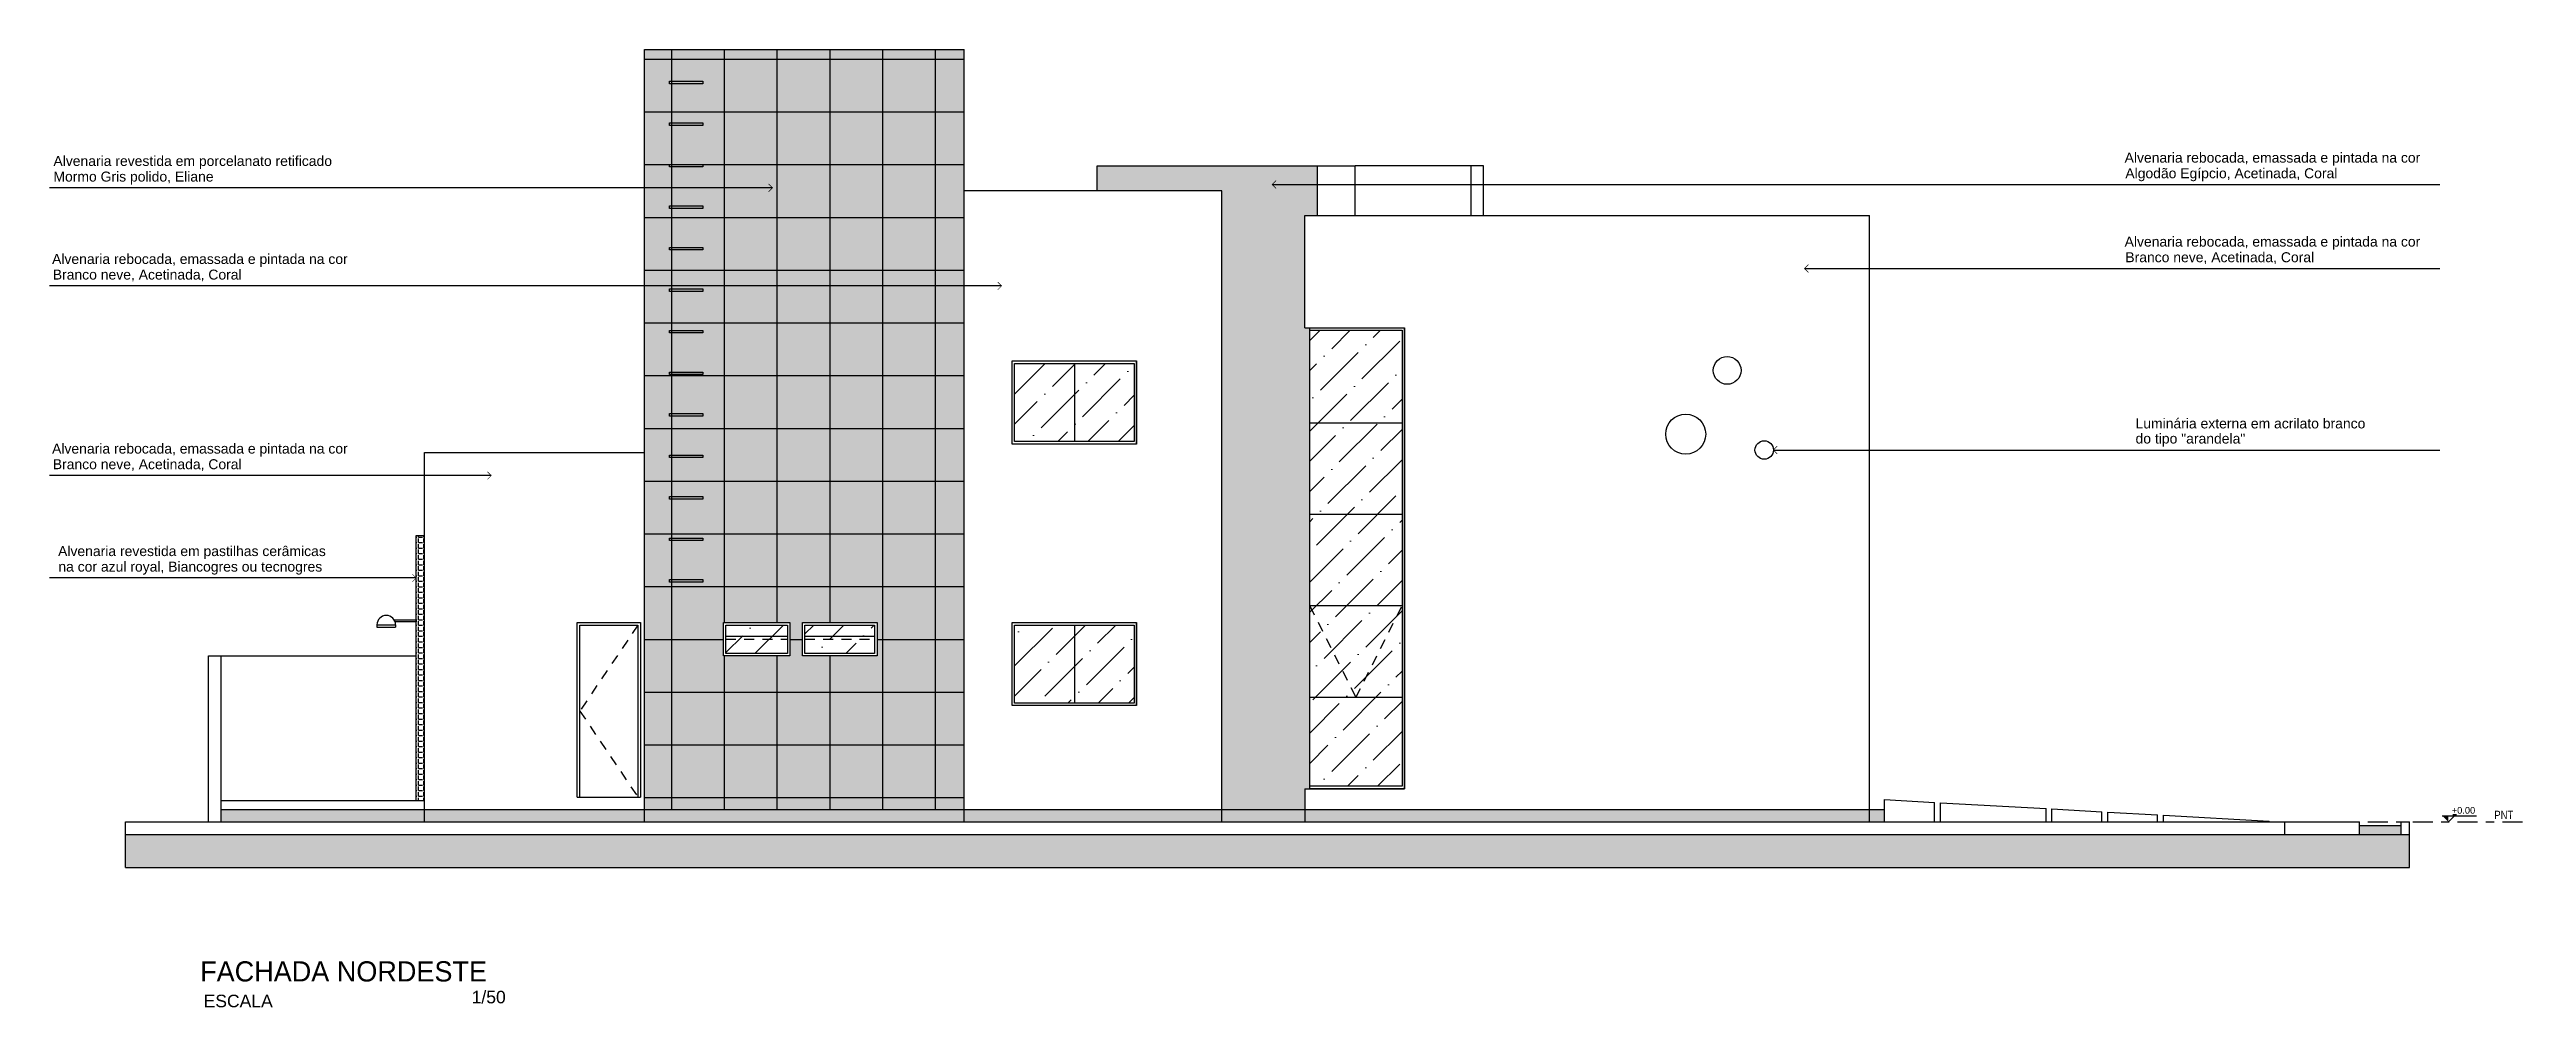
# Model space of a CAD drawing. Header units: millimetres. Extents: x 2150 to 2328, y 1207 to 1262.
# Drawn here: x 2236.4 to 2266.22, y 1206.75 to 1218.28 of the extents above; entities that cross this region are included whole.
import ezdxf

# ---------------------------------------------------------------- set-up
doc = ezdxf.new("R2010")
doc.units = ezdxf.units.MM
doc.header["$LTSCALE"] = 0.01
doc.linetypes.add('ACAD_ISO02W100', pattern=[15, 12, -3])
doc.linetypes.add('ACAD_ISO04W100', pattern=[30, 24, -3, 0, -3])
for name, color, linetype in [('Linha corte', 1, 'ACAD_ISO04W100'), ('LINHAS GERAIS', 7, 'Continuous'), ('LINHAS GERAIS.', 7, 'Continuous'), ('Parede', 210, 'Continuous'), ('PAREDE CORTE 03', 151, 'Continuous'), ('PAREDE CORTE 04', 201, 'Continuous'), ('PAREDE CORTE 05', 50, 'Continuous'), ('TEXTO-02', 7, 'Continuous')]:
    doc.layers.add(name, color=color, linetype=linetype)
doc.layers.add('LINHA FINA       0.0', color=7, linetype='Continuous', lineweight=0)
doc.styles.add('100-AMBIENTE', font='ARIALN.TTF', dxfattribs={"height": 0.22})
doc.styles.add('ARIAL NARROW', font='ARIALN.TTF')
doc.styles.add('STYLE1', font='arial.ttf', dxfattribs={"height": 0.35})
doc.styles.add('Utsaah', font='', dxfattribs={"height": 0.147484})
doc.styles.get('Utsaah').set_extended_font_data('Utsaah')
doc.dimstyles.new('1-75', dxfattribs={"dimscale": 75, "dimtxt": 0.0017, "dimasz": 0.0011, "dimexe": 0.02, "dimexo": 0.04, "dimgap": 0.0008, "dimtad": 3, "dimzin": 4, "dimdsep": 46, "dimtxsty": 'ARIAL NARROW', "dimblk": 'ARCHTICK', "dimcen": 0.0013, "dimse1": 1, "dimse2": 1, "dimclrd": 256, "dimclre": 256, "dimclrt": 7, "dimaunit": 1, "dimadec": 1, "dimazin": 0, "dimtfac": 1, "dimtix": 1, "dimtmove": 2, "dimatfit": 3, "dimldrblk": 'SETA', "dimfxl": 0, "dimtolj": 1, "dimtzin": 4, "dimarcsym": 0})
pattern_1 = [(37.5, (65.83858, 67.545143), (-0.0021600422, 0.066070787), [0, -0.0521208, 0, -0.058293, 0, -0.05572125]), (7.5, (65.83858, 67.54514), (0.0606856432, 0.0967713886), [0, -0.0281178, 0, -0.0469773, 0, -0.01800225]), (327.5, (65.7964, 67.545143), (0.10678397, 0.0001940199), [0, -0.017145, 0, -0.061722, 0, -0.0805815]), (317.5, (65.7964, 67.54514), (0.103080121, 0.0300954586), [0, -0.0085725, 0, -0.0404622, 0, -0.0462915])]

msp = doc.modelspace()

# ---------------------------------------------------------------- texts
at = {"layer": 'LINHAS GERAIS', "style": 'Utsaah'}
msp.add_text('FACHADA NORDESTE', height=0.24338, dxfattribs=at).set_placement((2238.21, 1207.061))
at = {"layer": 'LINHAS GERAIS.', "insert": (2265.832, 1209.116), "char_height": 0.1, "width": 1.79122, "attachment_point": 1, "rotation": 0.3453, "style": '100-AMBIENTE'}
msp.add_mtext('PNT', dxfattribs=at)
at = {"layer": 'TEXTO-02', "style": 'STYLE1'}
for s, height, p in [(' Mormo Gris polido, Eliane', 0.12, (2236.397, 1216.692)), ('Algodão Egípcio, Acetinada, Coral', 0.12, (2261.39, 1216.732)), ('Branco neve, Acetinada, Coral', 0.12, (2236.436, 1215.512)), ('Branco neve, Acetinada, Coral', 0.12, (2261.39, 1215.721)), ('Branco neve, Acetinada, Coral', 0.12, (2236.436, 1213.229)), ('na cor azul royal, Biancogres ou tecnogres', 0.12, (2236.503, 1211.996)), ('  1/50', 0.151, (2241.362, 1206.798)), ('ESCALA', 0.151, (2238.252, 1206.751))]:
    msp.add_text(s, height=height, dxfattribs=at).set_placement(p)
at = {"layer": 'TEXTO-02', "char_height": 0.12, "style": 'STYLE1'}
for s, insert, width, attachment_point in [('Alvenaria revestida em porcelanato retificado', (2239.798, 1217), 3.79024, 3), ('Alvenaria rebocada, emassada e pintada na cor', (2264.941, 1217.04), 3.79024, 3), ('Alvenaria rebocada, emassada e pintada na cor', (2264.941, 1216.029), 3.79024, 3), ('Alvenaria rebocada, emassada e pintada na cor', (2239.987, 1215.82), 3.79024, 3), ('Luminária externa em acrilato branco ', (2261.513, 1213.84), 3.28683, 1), ('Alvenaria rebocada, emassada e pintada na cor', (2239.987, 1213.537), 3.79024, 3), ('do tipo "arandela"', (2261.513, 1213.658), 3.28683, 1), ('Alvenaria revestida em pastilhas cerâmicas', (2239.723, 1212.303), 3.79024, 3)]:
    msp.add_mtext(s, dxfattribs=dict(at, insert=insert, width=width, attachment_point=attachment_point))
at = {"layer": 'TEXTO-02', "style": 'STYLE1'}
msp.add_attdef('+0.00', (2265.32, 1209.082), '0.00', height=0.08, dxfattribs=at)

# ---------------------------------------------------------------- blocks, each defined once
blk = doc.blocks.new('_ArchTick')
at = {"color": 0, "linetype": 'ByBlock', "const_width": 0.15}
blk.add_lwpolyline([(-0.5, -0.5), (0.5, 0.5)], dxfattribs=at)
blk = doc.blocks.new('SETA')
at = {"color": 0}
blk.add_line((0, 0), (-1.5, 0), dxfattribs=at)
at = {"color": 0, "const_width": 0.1}
blk.add_lwpolyline([(-0.57, 0.57), (0, 0), (-0.57, -0.57)], dxfattribs=at)

# ---------------------------------------------------------------- hatches: boundary and pattern name
at = {"layer": 'LINHA FINA       0.0'}
h = msp.add_hatch(dxfattribs=at)
h.set_pattern_fill('ANSI36', color=252, scale=0.081)
h.set_pattern_definition([(45, (-157.13446, -116.28212), (0.13638764, 0.500088013), [0.6429375, -0.1285875, 0, -0.1285875])])
h.paths.add_polyline_path([(2245.281, 1211.183), (2244.541, 1211.183), (2244.541, 1211.012), (2245.281, 1211.012)])
h.paths.add_polyline_path([(2245.281, 1211.219), (2244.541, 1211.219), (2244.541, 1211.183), (2245.281, 1211.183)])
h.paths.add_polyline_path([(2245.281, 1211.352), (2244.541, 1211.352), (2244.541, 1211.219), (2245.281, 1211.219)])
h.paths.add_polyline_path([(2246.331, 1211.183), (2245.491, 1211.183), (2245.491, 1211.012), (2246.331, 1211.012)])
h.paths.add_polyline_path([(2246.331, 1211.219), (2245.491, 1211.219), (2245.491, 1211.183), (2246.331, 1211.183)])
h.paths.add_polyline_path([(2246.331, 1211.352), (2245.491, 1211.352), (2245.491, 1211.219), (2246.331, 1211.219)])
h.paths.add_polyline_path([(2248.736, 1211.352), (2248.016, 1211.352), (2248.016, 1210.412), (2248.736, 1210.412)])
h.paths.add_polyline_path([(2249.456, 1211.352), (2248.736, 1211.352), (2248.736, 1210.412), (2249.456, 1210.412)])
h.paths.add_polyline_path([(2252.681, 1210.482), (2251.571, 1210.482), (2251.571, 1209.412), (2252.681, 1209.412)])
h.paths.add_polyline_path([(2252.681, 1211.582), (2252.126, 1210.482), (2252.681, 1210.482)], flags=17)
h.paths.add_polyline_path([(2252.681, 1211.582), (2251.571, 1211.582), (2252.126, 1210.482)])
h.paths.add_polyline_path([(2251.571, 1211.582), (2251.571, 1210.482), (2252.126, 1210.482)], flags=17)
h.paths.add_polyline_path([(2252.681, 1212.682), (2251.571, 1212.682), (2251.571, 1211.582), (2252.681, 1211.582)])
h.paths.add_polyline_path([(2252.681, 1213.782), (2251.571, 1213.782), (2251.571, 1212.682), (2252.681, 1212.682)])
h.paths.add_polyline_path([(2252.681, 1214.902), (2251.571, 1214.902), (2251.571, 1213.782), (2252.681, 1213.782)])
h.paths.add_polyline_path([(2249.456, 1214.502), (2248.736, 1214.502), (2248.736, 1213.562), (2249.456, 1213.562)])
h.paths.add_polyline_path([(2248.736, 1214.502), (2248.016, 1214.502), (2248.016, 1213.562), (2248.736, 1213.562)])
at = {"layer": 'LINHAS GERAIS'}
h = msp.add_hatch(dxfattribs=at)
h.set_pattern_fill('NET', color=250, scale=0.2)
h.set_pattern_definition([(0, (65.8386, 67.54514), (0, 0.635), []), (90, (65.8386, 67.54514), (-0.635, 4e-17), [])])
h.paths.add_polyline_path([(2247.411, 1218.282), (2243.561, 1218.282), (2243.561, 1209.132), (2247.411, 1209.132)])
h.paths.add_polyline_path([(2246.361, 1211.382), (2246.361, 1210.982), (2245.461, 1210.982), (2245.461, 1211.382)], flags=16)
h.paths.add_polyline_path([(2246.331, 1211.352), (2246.331, 1211.012), (2245.491, 1211.012), (2245.491, 1211.352)], flags=0)
h.paths.add_polyline_path([(2245.311, 1211.382), (2245.311, 1210.982), (2244.511, 1210.982), (2244.511, 1211.382)], flags=16)
h.paths.add_polyline_path([(2245.281, 1211.352), (2245.281, 1211.012), (2244.541, 1211.012), (2244.541, 1211.352)], flags=0)
h = msp.add_hatch(dxfattribs=at)
h.set_pattern_fill('AR-SAND', color=252, scale=0.00135)
h.set_pattern_definition(pattern_1)
h.paths.add_polyline_path([(2247.411, 1218.282), (2243.561, 1218.282), (2243.561, 1209.132), (2247.411, 1209.132)])
h.paths.add_polyline_path([(2246.361, 1211.382), (2246.361, 1210.982), (2245.461, 1210.982), (2245.461, 1211.382)], flags=16)
h.paths.add_polyline_path([(2246.331, 1211.352), (2246.331, 1211.012), (2245.491, 1211.012), (2245.491, 1211.352)], flags=0)
h.paths.add_polyline_path([(2245.311, 1211.382), (2245.311, 1210.982), (2244.511, 1210.982), (2244.511, 1211.382)], flags=16)
h.paths.add_polyline_path([(2245.281, 1211.352), (2245.281, 1211.012), (2244.541, 1211.012), (2244.541, 1211.352)], flags=0)
h = msp.add_hatch(dxfattribs=at)
h.set_pattern_fill('AR-SAND', color=41, scale=0.00135)
h.set_pattern_definition(pattern_1)
h.paths.add_polyline_path([(2251.571, 1214.932), (2251.511, 1214.932), (2251.511, 1216.282), (2251.661, 1216.282), (2251.661, 1216.882), (2249.011, 1216.882), (2249.011, 1216.582), (2250.511, 1216.582), (2250.511, 1209.132), (2251.511, 1209.132), (2251.511, 1209.382), (2251.571, 1209.382)])
h = msp.add_hatch(dxfattribs=at)
h.set_pattern_fill('ANGLE', color=5, scale=0.0095)
h.set_pattern_definition([(0, (65.83858, 67.545143), (0, 0.0663575), [0.04826, -0.0180975]), (90, (65.83858, 67.545143), (-0.0663575, 4e-18), [0.04826, -0.0180975])])
h.paths.add_polyline_path([(2240.911, 1212.432), (2240.811, 1212.432), (2240.811, 1209.242), (2240.911, 1209.242)])
h = msp.add_hatch(color=86, dxfattribs=at)
h.dxf.hatch_style = 1
h.paths.add_polyline_path([(2243.561, 1209.132), (2240.911, 1209.132), (2240.911, 1208.982), (2243.561, 1208.982)])
h.paths.add_polyline_path([(2240.911, 1209.132), (2238.461, 1209.132), (2238.461, 1208.982), (2240.911, 1208.982)])
h.paths.add_polyline_path([(2247.411, 1209.132), (2243.561, 1209.132), (2243.561, 1208.982), (2247.411, 1208.982)])
h.paths.add_polyline_path([(2250.511, 1209.132), (2247.411, 1209.132), (2247.411, 1208.982), (2250.511, 1208.982)])
h.paths.add_polyline_path([(2251.511, 1209.132), (2250.511, 1209.132), (2250.511, 1208.982), (2251.511, 1208.982)])
h.paths.add_polyline_path([(2258.311, 1209.132), (2251.511, 1209.132), (2251.511, 1208.982), (2258.311, 1208.982)])
h.paths.add_polyline_path([(2258.492, 1209.132), (2258.311, 1209.132), (2258.311, 1208.982), (2258.492, 1208.982)])
h = msp.add_hatch(color=9, dxfattribs=at)
h.dxf.hatch_style = 1
h.paths.add_polyline_path([(2237.311, 1208.832), (2237.311, 1208.432), (2264.811, 1208.432), (2264.811, 1208.832)])
h = msp.add_hatch(color=94, dxfattribs=at)
h.dxf.hatch_style = 1
h.paths.add_polyline_path([(2264.711, 1208.941), (2264.211, 1208.941), (2264.211, 1208.832), (2264.711, 1208.832)])

# ---------------------------------------------------------------- linework, layer by layer
for p, q in [((2265.206, 1209.055), (2265.617, 1209.055)), ((2265.28, 1208.982), (2265.353, 1209.055))]:
    msp.add_line(p, q)
msp.add_solid([(2265.28, 1208.982), (2265.28, 1209.055), (2265.206, 1209.055)])
at = {"layer": 'Linha corte'}
msp.add_line((2237.311, 1208.982), (2266.22, 1208.982), dxfattribs=at)
at = {"layer": 'LINHAS GERAIS'}
for p, q in [((2253.511, 1216.882), (2252.116, 1216.882)), ((2245.102, 1216.616), (2236.397, 1216.616)), ((2251.571, 1209.382), (2251.571, 1214.932)), ((2251.571, 1214.932), (2252.711, 1214.932)), ((2252.711, 1214.932), (2252.711, 1209.382)), ((2247.986, 1213.532), (2247.986, 1214.532)), ((2248.736, 1214.502), (2248.736, 1213.562)), ((2249.486, 1213.532), (2249.486, 1214.532)), ((2252.681, 1213.782), (2251.571, 1213.782)), ((2252.681, 1212.682), (2251.571, 1212.682)), ((2252.681, 1211.582), (2251.571, 1211.582)), ((2240.339, 1211.356), (2240.562, 1211.356)), ((2240.339, 1211.356), (2240.339, 1211.326)), ((2240.339, 1211.326), (2240.562, 1211.326)), ((2240.811, 1211.393), (2240.556, 1211.393)), ((2240.562, 1211.356), (2240.562, 1211.326)), ((2242.751, 1209.282), (2242.751, 1211.382)), ((2242.751, 1211.382), (2243.511, 1211.382)), ((2243.511, 1211.382), (2243.511, 1209.282)), ((2244.541, 1211.219), (2245.281, 1211.219)), ((2245.491, 1211.219), (2246.331, 1211.219)), ((2247.986, 1210.382), (2247.986, 1211.382)), ((2248.736, 1211.352), (2248.736, 1210.412)), ((2249.486, 1210.382), (2249.486, 1211.382)), ((2252.681, 1210.482), (2251.571, 1210.482)), ((2252.711, 1209.382), (2251.571, 1209.382)), ((2238.461, 1209.242), (2240.911, 1209.242)), ((2242.751, 1209.282), (2243.511, 1209.282)), ((2258.492, 1209.251), (2259.092, 1209.218)), ((2258.492, 1208.982), (2258.492, 1209.251)), ((2259.092, 1208.982), (2259.092, 1209.218)), ((2259.163, 1209.214), (2260.435, 1209.143)), ((2259.163, 1208.982), (2259.163, 1209.214)), ((2260.435, 1208.982), (2260.435, 1209.143)), ((2260.506, 1209.139), (2261.106, 1209.105)), ((2260.506, 1208.982), (2260.506, 1209.139)), ((2261.106, 1208.982), (2261.106, 1209.105)), ((2261.178, 1209.101), (2261.778, 1209.067)), ((2261.178, 1208.982), (2261.178, 1209.101)), ((2261.778, 1208.982), (2261.778, 1209.067)), ((2261.849, 1209.063), (2263.121, 1208.992)), ((2261.849, 1208.982), (2261.849, 1209.063)), ((2265.334, 1209.073), (2265.376, 1209.073))]:
    msp.add_line(p, q, dxfattribs=at)
at = {"layer": 'LINHAS GERAIS', "linetype": 'ACAD_ISO02W100'}
for p, q in [((2244.541, 1211.183), (2245.281, 1211.183)), ((2245.491, 1211.183), (2246.331, 1211.183))]:
    msp.add_line(p, q, dxfattribs=at)
at = {"layer": 'LINHAS GERAIS', "color": 8}
msp.add_line((2238.461, 1210.982), (2240.811, 1210.982), dxfattribs=at)
at = {"layer": 'LINHAS GERAIS', "color": 94}
msp.add_line((2264.211, 1208.941), (2264.711, 1208.941), dxfattribs=at)
at = {"layer": 'LINHAS GERAIS'}
for points in [[(2243.861, 1217.899), (2244.261, 1217.899), (2244.261, 1217.869), (2243.861, 1217.869), (2243.861, 1217.899)], [(2243.861, 1217.399), (2244.261, 1217.399), (2244.261, 1217.369), (2243.861, 1217.369), (2243.861, 1217.399)], [(2243.861, 1216.899), (2244.261, 1216.899), (2244.261, 1216.869), (2243.861, 1216.869), (2243.861, 1216.899)], [(2243.861, 1216.399), (2244.261, 1216.399), (2244.261, 1216.369), (2243.861, 1216.369), (2243.861, 1216.399)], [(2243.861, 1215.899), (2244.261, 1215.899), (2244.261, 1215.869), (2243.861, 1215.869), (2243.861, 1215.899)], [(2243.861, 1215.399), (2244.261, 1215.399), (2244.261, 1215.369), (2243.861, 1215.369), (2243.861, 1215.399)], [(2243.861, 1214.899), (2244.261, 1214.899), (2244.261, 1214.869), (2243.861, 1214.869), (2243.861, 1214.899)], [(2251.571, 1214.902), (2252.681, 1214.902), (2252.681, 1209.412), (2251.571, 1209.412)], [(2243.861, 1214.399), (2244.261, 1214.399), (2244.261, 1214.369), (2243.861, 1214.369), (2243.861, 1214.399)], [(2243.861, 1213.899), (2244.261, 1213.899), (2244.261, 1213.869), (2243.861, 1213.869), (2243.861, 1213.899)], [(2243.861, 1213.399), (2244.261, 1213.399), (2244.261, 1213.369), (2243.861, 1213.369), (2243.861, 1213.399)], [(2243.861, 1212.899), (2244.261, 1212.899), (2244.261, 1212.869), (2243.861, 1212.869), (2243.861, 1212.899)], [(2243.861, 1212.399), (2244.261, 1212.399), (2244.261, 1212.369), (2243.861, 1212.369), (2243.861, 1212.399)], [(2243.861, 1211.899), (2244.261, 1211.899), (2244.261, 1211.869), (2243.861, 1211.869), (2243.861, 1211.899)], [(2240.545, 1211.415), (2240.811, 1211.415), (2240.811, 1211.393), (2240.556, 1211.393)], [(2242.751, 1209.282), (2242.751, 1211.382), (2243.511, 1211.382), (2243.511, 1209.282)], [(2242.781, 1209.282), (2242.781, 1211.352), (2243.481, 1211.352), (2243.481, 1209.282)]]:
    msp.add_lwpolyline(points, dxfattribs=at)
for points in [[(2247.986, 1214.532), (2249.486, 1214.532), (2249.486, 1213.532), (2247.986, 1213.532)], [(2248.016, 1214.502), (2249.456, 1214.502), (2249.456, 1213.562), (2248.016, 1213.562)], [(2244.511, 1211.382), (2245.311, 1211.382), (2245.311, 1210.982), (2244.511, 1210.982)], [(2244.541, 1211.352), (2245.281, 1211.352), (2245.281, 1211.012), (2244.541, 1211.012)], [(2245.461, 1211.382), (2246.361, 1211.382), (2246.361, 1210.982), (2245.461, 1210.982)], [(2245.491, 1211.352), (2246.331, 1211.352), (2246.331, 1211.012), (2245.491, 1211.012)], [(2247.986, 1211.382), (2249.486, 1211.382), (2249.486, 1210.382), (2247.986, 1210.382)], [(2248.016, 1211.352), (2249.456, 1211.352), (2249.456, 1210.412), (2248.016, 1210.412)]]:
    msp.add_lwpolyline(points, close=True, dxfattribs=at)
at = {"layer": 'LINHAS GERAIS', "linetype": 'ACAD_ISO02W100'}
for points in [[(2251.571, 1211.582), (2252.126, 1210.482), (2252.681, 1211.582)], [(2243.481, 1211.352), (2242.781, 1210.317), (2243.481, 1209.282)]]:
    msp.add_lwpolyline(points, dxfattribs=at)
at = {"layer": 'LINHAS GERAIS'}
for centre, radius in [((2256.596, 1214.418), 0.167), ((2256.097, 1213.651), 0.241), ((2257.042, 1213.46), 0.111)]:
    msp.add_circle(centre, radius, dxfattribs=at)
msp.add_arc((2240.451, 1211.356), 0.112, 0, 180, dxfattribs=at)
at = {"layer": 'Parede'}
for p, q in [((2243.561, 1218.282), (2247.411, 1218.282)), ((2243.561, 1208.982), (2243.561, 1218.282)), ((2247.411, 1208.982), (2247.411, 1218.282)), ((2251.511, 1216.282), (2258.311, 1216.282)), ((2251.511, 1214.932), (2251.511, 1216.282)), ((2258.311, 1208.982), (2258.311, 1216.282)), ((2251.511, 1214.932), (2252.711, 1214.932)), ((2252.711, 1209.382), (2252.711, 1214.932)), ((2238.311, 1208.982), (2238.311, 1210.982)), ((2238.311, 1210.982), (2238.461, 1210.982)), ((2238.461, 1210.982), (2238.461, 1208.982)), ((2251.511, 1209.382), (2252.711, 1209.382)), ((2251.511, 1209.382), (2251.511, 1208.982)), ((2237.311, 1208.432), (2237.311, 1208.982)), ((2237.311, 1208.982), (2258.311, 1208.982)), ((2237.311, 1208.832), (2264.811, 1208.832)), ((2258.311, 1208.982), (2264.211, 1208.982)), ((2263.311, 1208.832), (2263.311, 1208.982)), ((2264.211, 1208.832), (2264.211, 1208.982)), ((2264.711, 1208.982), (2264.811, 1208.982)), ((2264.711, 1208.832), (2264.711, 1208.982)), ((2264.811, 1208.432), (2264.811, 1208.982)), ((2237.311, 1208.432), (2264.811, 1208.432))]:
    msp.add_line(p, q, dxfattribs=at)
at = {"layer": 'Parede', "color": 86}
msp.add_line((2238.461, 1209.132), (2258.492, 1209.132), dxfattribs=at)
at = {"layer": 'Parede', "color": 0}
msp.add_line((2263.121, 1208.982), (2263.121, 1208.992), dxfattribs=at)
at = {"layer": 'PAREDE CORTE 03'}
for p, q in [((2251.661, 1216.882), (2252.116, 1216.882)), ((2252.116, 1216.282), (2252.116, 1216.882)), ((2253.661, 1216.882), (2253.511, 1216.882)), ((2253.511, 1216.882), (2253.511, 1216.282)), ((2253.661, 1216.282), (2253.661, 1216.882)), ((2240.811, 1209.242), (2240.811, 1212.432)), ((2240.811, 1212.432), (2240.911, 1212.432))]:
    msp.add_line(p, q, dxfattribs=at)
at = {"layer": 'PAREDE CORTE 04'}
for p, q in [((2249.011, 1216.582), (2249.011, 1216.882)), ((2249.011, 1216.882), (2251.661, 1216.882)), ((2251.661, 1216.882), (2251.661, 1216.282)), ((2240.911, 1208.982), (2240.911, 1213.432)), ((2240.911, 1213.432), (2243.561, 1213.432))]:
    msp.add_line(p, q, dxfattribs=at)
at = {"layer": 'PAREDE CORTE 05'}
for p, q in [((2250.511, 1216.582), (2247.411, 1216.582)), ((2250.511, 1208.982), (2250.511, 1216.582))]:
    msp.add_line(p, q, dxfattribs=at)

msp.set_redraw_order([(e.dxf.handle, doc.entitydb.next_handle()) for e in msp.query("TEXT MTEXT ATTDEF DIMENSION ARC_DIMENSION")])  # texts and dimensions are drawn at this point

# ---------------------------------------------------------------- leaders
at = {"layer": 'LINHAS GERAIS'}
for points in [[(2245.102, 1216.616), (2244.803, 1216.616)], [(2251.117, 1216.656), (2265.176, 1216.656)], [(2257.527, 1215.645), (2265.176, 1215.645)], [(2247.86, 1215.436), (2236.397, 1215.436)], [(2257.153, 1213.46), (2265.176, 1213.46)], [(2241.716, 1213.153), (2236.397, 1213.153)], [(2240.811, 1211.919), (2236.397, 1211.919)]]:
    msp.add_leader(points, dimstyle='1-75', override={"dimgap": 0.0008, "dimtad": 0}, dxfattribs=at)

doc.saveas('drawing.dxf')
